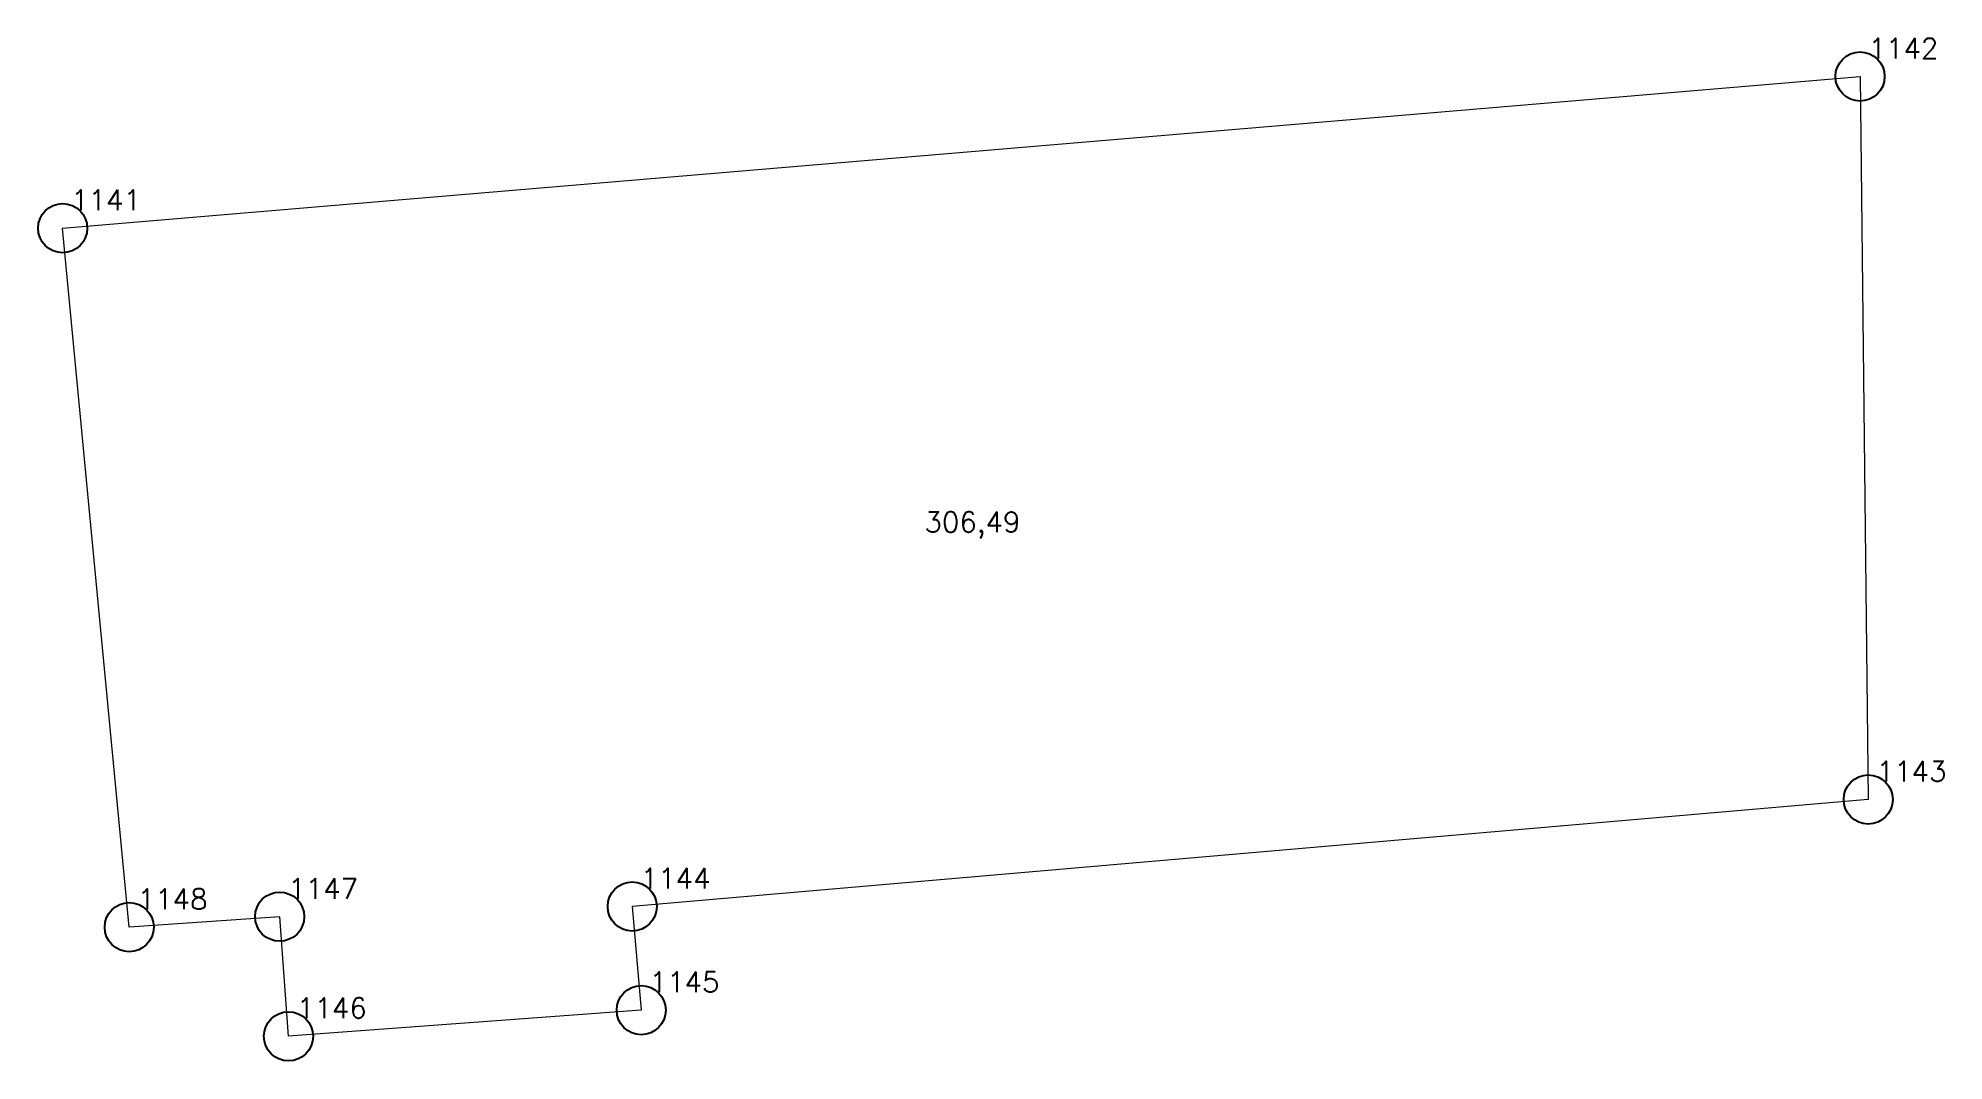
# Model space of a CAD drawing. Extents: x 1390459 to 1399082, y 355064 to 360767.
# Drawn here: x 1398962.05 to 1398991.16, y 359248.85 to 359264.46 of the extents above; entities that cross this region are included whole.
import ezdxf

# ---------------------------------------------------------------- set-up
doc = ezdxf.new("R2010")
doc.units = 0
doc.header["$PDMODE"] = 33
doc.header["$PDSIZE"] = 0.75
doc.layers.add('9 - ценная историческая застройка советский период', color=7, linetype='Continuous')
doc.styles.get("Standard").update_dxf_attribs({"font": 'simplex.shx'})

msp = doc.modelspace()

# ---------------------------------------------------------------- texts
at = {"layer": '9 - ценная историческая застройка советский период', "color": 7}
for s, p in [('1142', (1398990.008, 359264.15)), ('1141', (1398962.555, 359261.834)), ('306,49', (1398975.589, 359256.919)), ('1143', (1398990.133, 359253.114)), ('1144', (1398971.255, 359251.481)), ('1148', (1398963.572, 359251.164)), ('1147', (1398965.87, 359251.325)), ('1145', (1398971.392, 359249.898)), ('1146', (1398966.005, 359249.5))]:
    msp.add_text(s, height=0.3111, dxfattribs=at).set_placement(p)

# ---------------------------------------------------------------- linework, layer by layer
at = {"layer": '9 - ценная историческая застройка советский период', "color": 7, "lineweight": 20}
msp.add_lwpolyline([(1398962.426, 359261.56), (1398989.879, 359263.875), (1398990.004, 359252.839), (1398971.126, 359251.207), (1398971.263, 359249.623), (1398965.875, 359249.225), (1398965.741, 359251.051), (1398963.443, 359250.89), (1398962.426, 359261.56)], close=True, dxfattribs=at)
at = {"layer": '9 - ценная историческая застройка советский период'}
for p in [(1398989.879, 359263.875), (1398962.426, 359261.56), (1398990.004, 359252.839), (1398971.126, 359251.207), (1398963.443, 359250.89), (1398965.741, 359251.051), (1398971.263, 359249.623), (1398965.875, 359249.225)]:
    msp.add_point(p, dxfattribs=at)

msp.set_redraw_order([(e.dxf.handle, doc.entitydb.next_handle()) for e in msp.query("TEXT MTEXT ATTDEF DIMENSION ARC_DIMENSION")])  # texts and dimensions are drawn at this point

doc.saveas('drawing.dxf')
